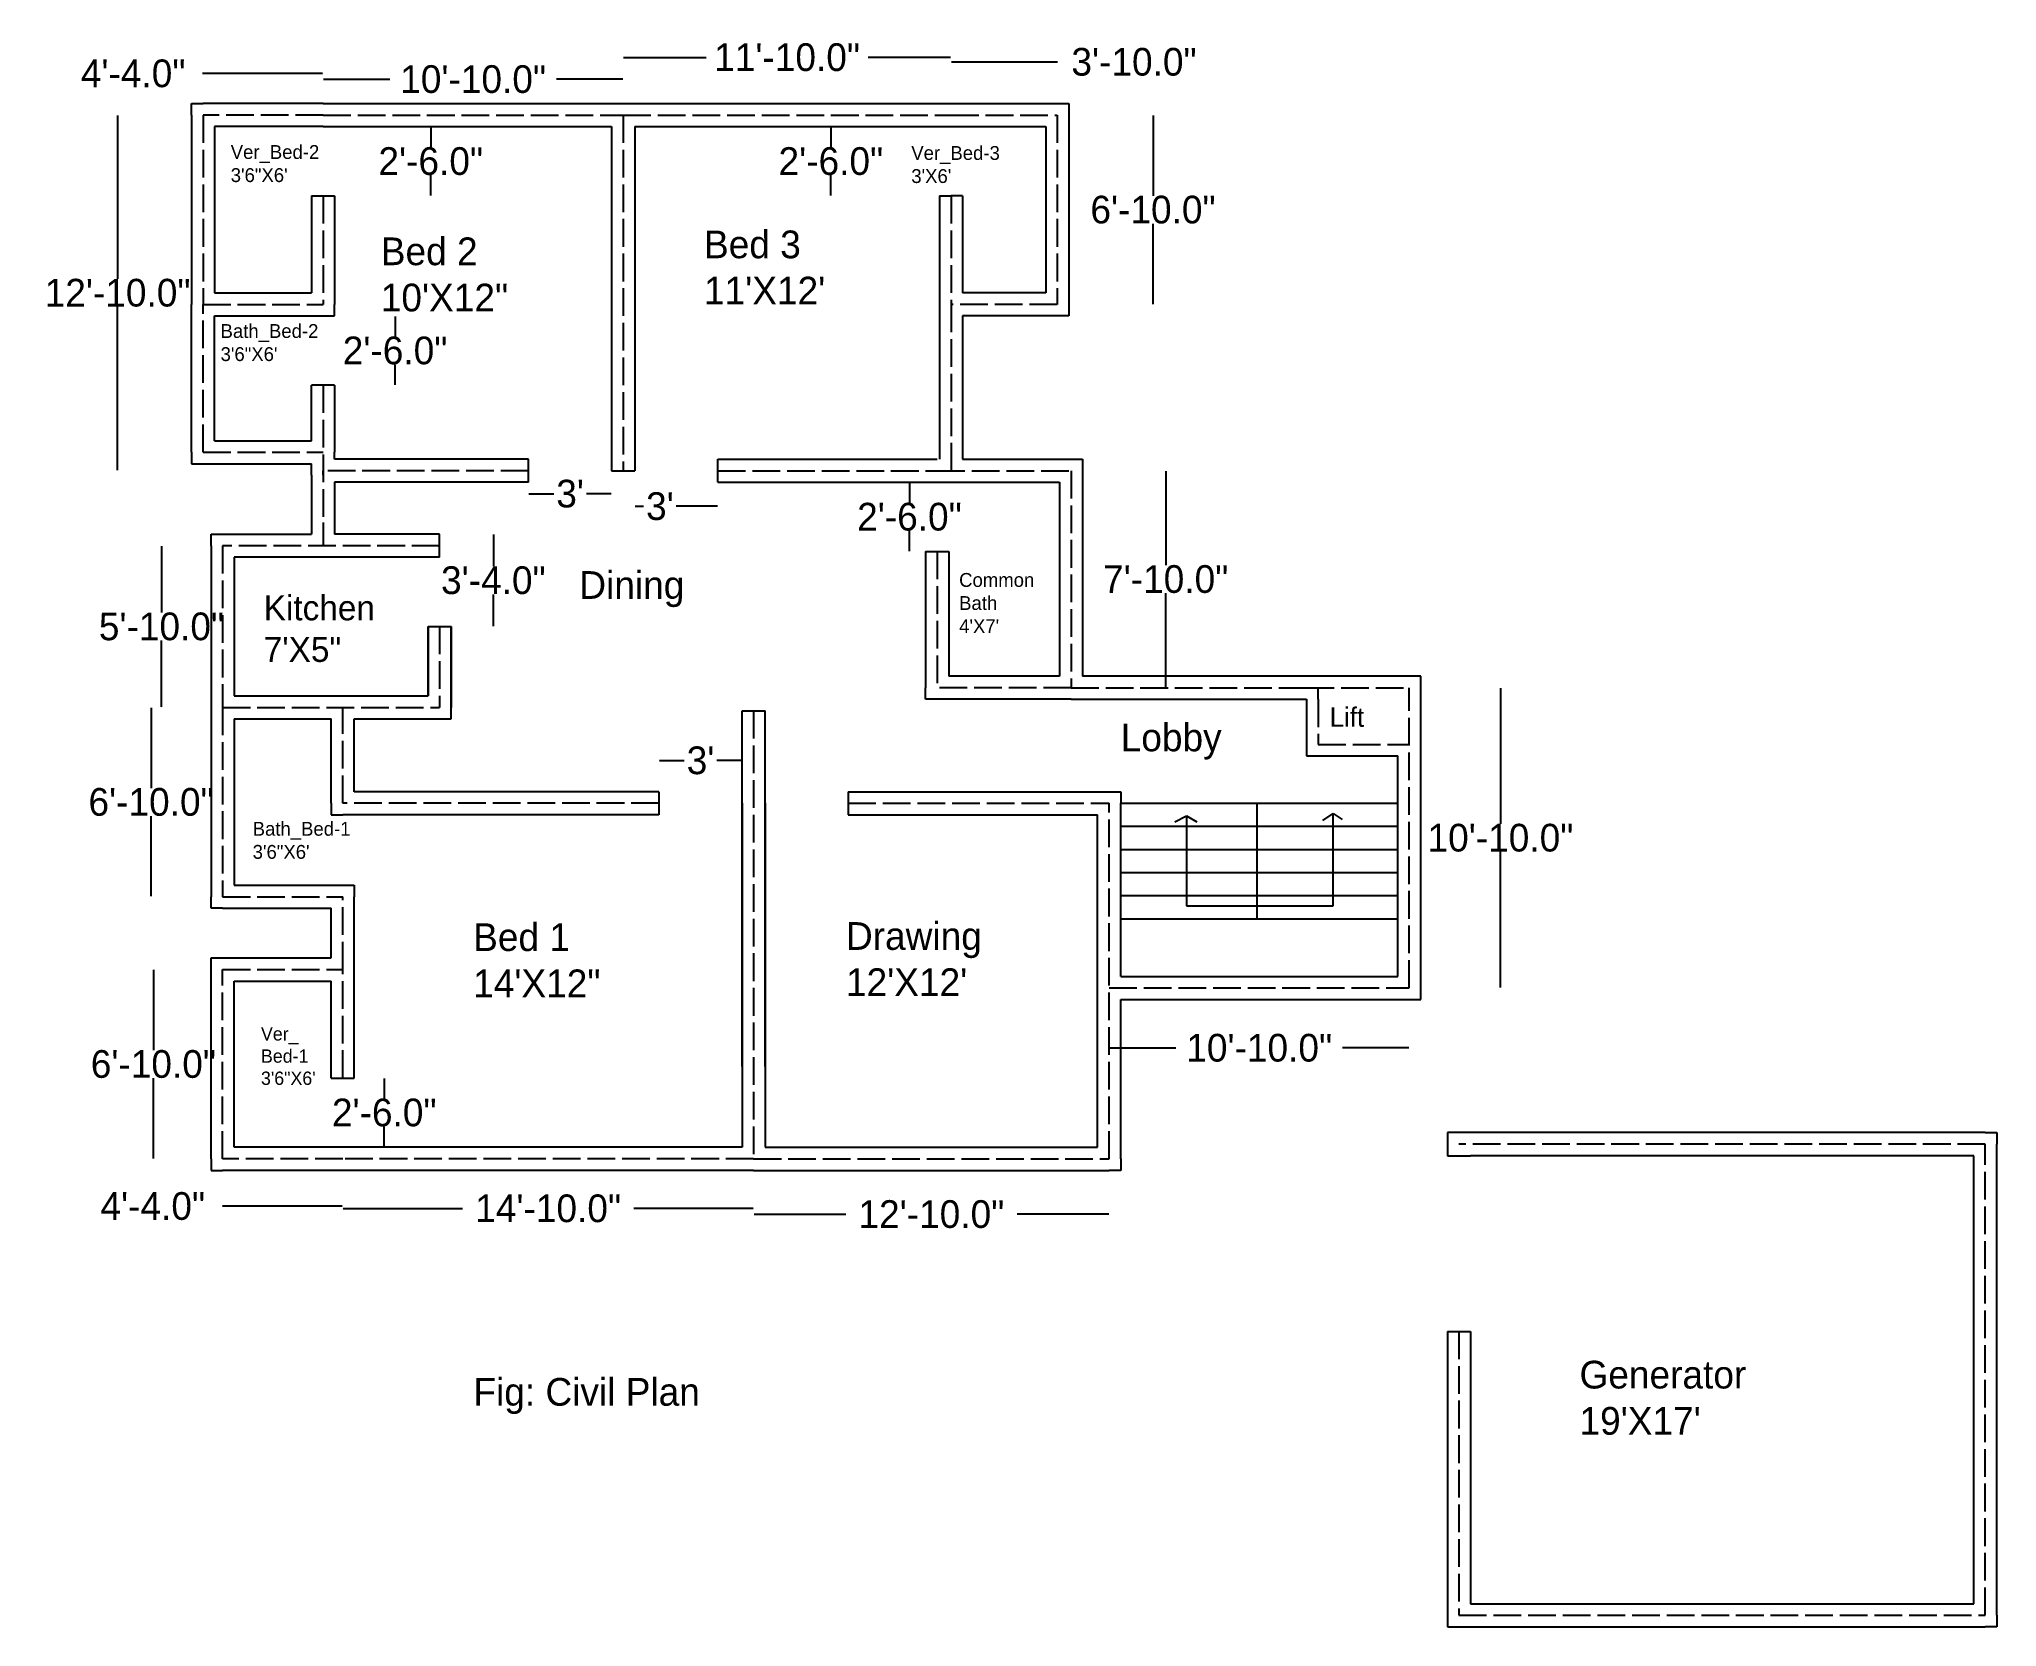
# Model space of a CAD drawing. Header units: inches. Extents: x 2005 to 8881, y -1786 to -220.
# Drawn here: x 2005 to 2853, y -964 to -276 of the extents above; entities that cross this region are included whole.
import ezdxf

# ---------------------------------------------------------------- set-up
doc = ezdxf.new("R2010")
doc.units = ezdxf.units.IN
doc.header["$MEASUREMENT"] = 0
doc.linetypes.add('ACAD_ISO02W100', pattern=[15, 12, -3])
doc.dimstyles.get("Standard").update_dxf_attribs({"dimtxt": 12, "dimasz": 0.18, "dimexe": 0.18, "dimexo": 0.0625, "dimgap": 0.09, "dimtad": 0, "dimtih": 1, "dimtoh": 1, "dimdec": 1, "dimzin": 0, "dimdsep": 46, "dimlunit": 3, "dimtxsty": 'Standard', "dimcen": 0.09, "dimse1": 1, "dimse2": 1, "dimadec": 0, "dimazin": 0, "dimtfac": 1, "dimtdec": 1, "dimtofl": 0, "dimtmove": 0, "dimatfit": 3, "dimfxl": 1, "dimtolj": 1, "dimtzin": 0, "dimarcsym": 0})

msp = doc.modelspace()

# ---------------------------------------------------------------- texts
at = {"attachment_point": 1}
for s, insert, char_height, width in [('Ver_Bed-2\\P3\'6"X6\'', (2088, -322), 6, 78.8943), ("Ver_Bed-3\\P3'X6'", (2382.79, -322.41), 6, 78.8943), ('Bed 2\\P10\'X12"', (2153, -362), 12, 78.8943), ("Bed 3\\P11'X12'", (2293, -359), 12, 78.8943), ('Bath_Bed-2\\P3\'6"X6\'', (2083.6, -399.51), 6, 78.8943), ('Dining', (2239, -506.5), 12, 78.8943), ("Common\\PBath\\P4'X7'", (2403.52, -507.31), 6, 78.8943), ('Kitchen\\P7\'X5"', (2102.29, -517), 10.8, 78.8943), ('Lift', (2564, -565.5), 8.4, 78.8943), ('Lobby', (2473.5, -572.5), 12, 78.8943), ('Bath_Bed-1\\P3\'6"X6\'', (2097.5, -615.07), 6, 78.8943), ('Bed 1\\P14\'X12"', (2193, -659), 12, 78.8943), ("Drawing\\P12'X12'", (2354.5, -658.5), 12, 78.8943), ('Ver_\\PBed-1\\P3\'6"X6\'', (2101.1, -704), 5.76, 78.8943), ('Fig: Civil Plan', (2193.12, -855.91), 12, 278.8942), ("Generator\\P19'X17'", (2672.23, -848.45), 12, 278.8942)]:
    msp.add_mtext(s, dxfattribs=dict(at, insert=insert, char_height=char_height, width=width))

# ---------------------------------------------------------------- blocks, each defined once
blk = doc.blocks.new('*D1')
at = {"color": 0, "lineweight": -2}
for p, q in [((2128.18, -293.5), (2156.91, -293.5)), ((2257.82, -293.5), (2229.09, -293.5))]:
    blk.add_line(p, q, dxfattribs=at)
at = {"color": 0}
for points in [[(2128.18, -293.47), (2128.18, -293.53), (2128, -293.5)], [(2257.82, -293.47), (2257.82, -293.53), (2258, -293.5)]]:
    blk.add_solid(points, dxfattribs=at)
at = {"layer": 'Defpoints', "color": 0}
for p in [(2258, -293.5), (2128, -309), (2258, -309)]:
    blk.add_point(p, dxfattribs=at)
at = {"color": 0, "insert": (2193, -293.5), "char_height": 12, "attachment_point": 5}
blk.add_mtext('\\A1;10\'-10.0"', dxfattribs=at)
blk = doc.blocks.new('*D2')
at = {"color": 0, "lineweight": -2}
for p, q in [((2638, -557.18), (2638, -615.91)), ((2638, -686.82), (2638, -628.09))]:
    blk.add_line(p, q, dxfattribs=at)
at = {"color": 0}
for points in [[(2637.97, -557.18), (2638.03, -557.18), (2638, -557)], [(2637.97, -686.82), (2638.03, -686.82), (2638, -687)]]:
    blk.add_solid(points, dxfattribs=at)
at = {"layer": 'Defpoints', "color": 0}
for p in [(2598.5, -557), (2598.5, -687), (2638, -687)]:
    blk.add_point(p, dxfattribs=at)
at = {"color": 0, "insert": (2638, -622), "char_height": 12, "attachment_point": 5}
blk.add_mtext('\\A1;10\'-10.0"', dxfattribs=at)
blk = doc.blocks.new('*D3')
at = {"color": 0, "lineweight": -2}
for p, q in [((2314.68, -785), (2354.41, -785)), ((2468.32, -785), (2428.59, -785))]:
    blk.add_line(p, q, dxfattribs=at)
at = {"color": 0}
for points in [[(2314.68, -784.97), (2314.68, -785.03), (2314.5, -785)], [(2468.32, -784.97), (2468.32, -785.03), (2468.5, -785)]]:
    blk.add_solid(points, dxfattribs=at)
at = {"layer": 'Defpoints', "color": 0}
for p in [(2314.5, -761), (2468.5, -761), (2314.5, -785)]:
    blk.add_point(p, dxfattribs=at)
at = {"color": 0, "insert": (2391.5, -785), "char_height": 12, "attachment_point": 5}
blk.add_mtext('\\A1;12\'-10.0"', dxfattribs=at)
blk = doc.blocks.new('*D4')
at = {"color": 0, "lineweight": -2}
for p, q in [((2382, -468.18), (2382, -476.91)), ((2382, -497.82), (2382, -489.09))]:
    blk.add_line(p, q, dxfattribs=at)
at = {"color": 0}
for points in [[(2381.97, -468.18), (2382.03, -468.18), (2382, -468)], [(2381.97, -497.82), (2382.03, -497.82), (2382, -498)]]:
    blk.add_solid(points, dxfattribs=at)
at = {"layer": 'Defpoints', "color": 0}
for p in [(2382, -468), (2394, -468), (2394, -498)]:
    blk.add_point(p, dxfattribs=at)
at = {"color": 0, "insert": (2382, -483), "char_height": 12, "attachment_point": 5}
blk.add_mtext('\\A1;2\'-6.0"', dxfattribs=at)
blk = doc.blocks.new('*D5')
at = {"color": 0, "lineweight": -2}
for p, q in [((2258.18, -284), (2293.91, -284)), ((2399.82, -284), (2364.09, -284))]:
    blk.add_line(p, q, dxfattribs=at)
at = {"color": 0}
for points in [[(2258.18, -283.97), (2258.18, -284.03), (2258, -284)], [(2399.82, -283.97), (2399.82, -284.03), (2400, -284)]]:
    blk.add_solid(points, dxfattribs=at)
at = {"layer": 'Defpoints', "color": 0}
for p in [(2400, -284), (2258, -304), (2400, -314)]:
    blk.add_point(p, dxfattribs=at)
at = {"color": 0, "insert": (2329, -284), "char_height": 12, "attachment_point": 5}
blk.add_mtext('\\A1;11\'-10.0"', dxfattribs=at)
blk = doc.blocks.new('*D6')
at = {"color": 0, "lineweight": -2}
for p, q in [((2400.18, -286), (2445.82, -286)), ((2446, -286), (2446.18, -286))]:
    blk.add_line(p, q, dxfattribs=at)
at = {"color": 0}
for points in [[(2400.18, -285.97), (2400.18, -286.03), (2400, -286)], [(2445.82, -285.97), (2445.82, -286.03), (2446, -286)]]:
    blk.add_solid(points, dxfattribs=at)
at = {"layer": 'Defpoints', "color": 0}
for p in [(2446, -286), (2400, -309), (2446, -309)]:
    blk.add_point(p, dxfattribs=at)
at = {"color": 0, "insert": (2479.27, -286), "char_height": 12, "attachment_point": 5}
blk.add_mtext('\\A1;3\'-10.0"', dxfattribs=at)
blk = doc.blocks.new('*D7')
at = {"color": 0, "lineweight": -2}
for p, q in [((2487.5, -309.18), (2487.5, -343.91)), ((2487.5, -390.82), (2487.5, -356.09))]:
    blk.add_line(p, q, dxfattribs=at)
at = {"color": 0}
for points in [[(2487.47, -309.18), (2487.53, -309.18), (2487.5, -309)], [(2487.47, -390.82), (2487.53, -390.82), (2487.5, -391)]]:
    blk.add_solid(points, dxfattribs=at)
at = {"layer": 'Defpoints', "color": 0}
for p in [(2446, -309), (2446, -391), (2487.5, -391)]:
    blk.add_point(p, dxfattribs=at)
at = {"color": 0, "insert": (2487.5, -350), "char_height": 12, "attachment_point": 5}
blk.add_mtext('\\A1;6\'-10.0"', dxfattribs=at)
blk = doc.blocks.new('*D8')
at = {"color": 0, "lineweight": -2}
for p, q in [((2493, -463.18), (2493, -503.91)), ((2493, -556.82), (2493, -516.09))]:
    blk.add_line(p, q, dxfattribs=at)
at = {"color": 0}
for points in [[(2492.97, -463.18), (2493.03, -463.18), (2493, -463)], [(2492.97, -556.82), (2493.03, -556.82), (2493, -557)]]:
    blk.add_solid(points, dxfattribs=at)
at = {"layer": 'Defpoints', "color": 0}
for p in [(2452, -463), (2452, -557), (2493, -557)]:
    blk.add_point(p, dxfattribs=at)
at = {"color": 0, "insert": (2493, -510), "char_height": 12, "attachment_point": 5}
blk.add_mtext('\\A1;7\'-10.0"', dxfattribs=at)
blk = doc.blocks.new('*D9')
at = {"color": 0, "lineweight": -2}
for p, q in [((2136.68, -782.5), (2188.41, -782.5)), ((2314.32, -782.5), (2262.59, -782.5))]:
    blk.add_line(p, q, dxfattribs=at)
at = {"color": 0}
for points in [[(2136.68, -782.47), (2136.68, -782.53), (2136.5, -782.5)], [(2314.32, -782.47), (2314.32, -782.53), (2314.5, -782.5)]]:
    blk.add_solid(points, dxfattribs=at)
at = {"layer": 'Defpoints', "color": 0}
for p in [(2136.5, -761), (2314.5, -761), (2136.5, -782.5)]:
    blk.add_point(p, dxfattribs=at)
at = {"color": 0, "insert": (2225.5, -782.5), "char_height": 12, "attachment_point": 5}
blk.add_mtext('\\A1;14\'-10.0"', dxfattribs=at)
blk = doc.blocks.new('*D10')
at = {"color": 0, "lineweight": -2}
for p, q in [((2084.5, -781.5), (2084.32, -781.5)), ((2136.32, -781.5), (2084.68, -781.5))]:
    blk.add_line(p, q, dxfattribs=at)
at = {"color": 0}
for points in [[(2084.68, -781.47), (2084.68, -781.53), (2084.5, -781.5)], [(2136.32, -781.47), (2136.32, -781.53), (2136.5, -781.5)]]:
    blk.add_solid(points, dxfattribs=at)
at = {"layer": 'Defpoints', "color": 0}
for p in [(2084.5, -761), (2136.5, -761), (2084.5, -781.5)]:
    blk.add_point(p, dxfattribs=at)
at = {"color": 0, "insert": (2054.23, -781.5), "char_height": 12, "attachment_point": 5}
blk.add_mtext('\\A1;4\'-4.0"', dxfattribs=at)
blk = doc.blocks.new('*D11')
at = {"color": 0, "lineweight": -2}
for p, q in [((2054.5, -679.18), (2054.5, -713.91)), ((2054.5, -760.82), (2054.5, -726.09))]:
    blk.add_line(p, q, dxfattribs=at)
at = {"color": 0}
for points in [[(2054.47, -679.18), (2054.53, -679.18), (2054.5, -679)], [(2054.47, -760.82), (2054.53, -760.82), (2054.5, -761)]]:
    blk.add_solid(points, dxfattribs=at)
at = {"layer": 'Defpoints', "color": 0}
for p in [(2054.5, -679), (2084.5, -679), (2084.5, -761)]:
    blk.add_point(p, dxfattribs=at)
at = {"color": 0, "insert": (2054.5, -720), "char_height": 12, "attachment_point": 5}
blk.add_mtext('\\A1;6\'-10.0"', dxfattribs=at)
blk = doc.blocks.new('*D12')
at = {"color": 0, "lineweight": -2}
for p, q in [((2053.5, -565.68), (2053.5, -600.41)), ((2053.5, -647.32), (2053.5, -612.59))]:
    blk.add_line(p, q, dxfattribs=at)
at = {"color": 0}
for points in [[(2053.47, -565.68), (2053.53, -565.68), (2053.5, -565.5)], [(2053.47, -647.32), (2053.53, -647.32), (2053.5, -647.5)]]:
    blk.add_solid(points, dxfattribs=at)
at = {"layer": 'Defpoints', "color": 0}
for p in [(2053.5, -565.5), (2084.5, -565.5), (2084.5, -647.5)]:
    blk.add_point(p, dxfattribs=at)
at = {"color": 0, "insert": (2053.5, -606.5), "char_height": 12, "attachment_point": 5}
blk.add_mtext('\\A1;6\'-10.0"', dxfattribs=at)
blk = doc.blocks.new('*D13')
at = {"color": 0, "lineweight": -2}
for p, q in [((2058, -495.68), (2058, -524.41)), ((2058, -565.32), (2058, -536.59))]:
    blk.add_line(p, q, dxfattribs=at)
at = {"color": 0}
for points in [[(2057.97, -495.68), (2058.03, -495.68), (2058, -495.5)], [(2057.97, -565.32), (2058.03, -565.32), (2058, -565.5)]]:
    blk.add_solid(points, dxfattribs=at)
at = {"layer": 'Defpoints', "color": 0}
for p in [(2058, -495.5), (2084.5, -495.5), (2084.5, -565.5)]:
    blk.add_point(p, dxfattribs=at)
at = {"color": 0, "insert": (2058, -530.5), "char_height": 12, "attachment_point": 5}
blk.add_mtext('\\A1;5\'-10.0"', dxfattribs=at)
blk = doc.blocks.new('*D14')
at = {"color": 0, "lineweight": -2}
for p, q in [((2039, -309.18), (2039, -379.91)), ((2039, -462.82), (2039, -392.09))]:
    blk.add_line(p, q, dxfattribs=at)
at = {"color": 0}
for points in [[(2038.97, -309.18), (2039.03, -309.18), (2039, -309)], [(2038.97, -462.82), (2039.03, -462.82), (2039, -463)]]:
    blk.add_solid(points, dxfattribs=at)
at = {"layer": 'Defpoints', "color": 0}
for p in [(2039, -309), (2128, -309), (2128, -463)]:
    blk.add_point(p, dxfattribs=at)
at = {"color": 0, "insert": (2039, -386), "char_height": 12, "attachment_point": 5}
blk.add_mtext('\\A1;12\'-10.0"', dxfattribs=at)
blk = doc.blocks.new('*D15')
at = {"color": 0, "lineweight": -2}
for p, q in [((2076, -291), (2075.82, -291)), ((2127.82, -291), (2076.18, -291))]:
    blk.add_line(p, q, dxfattribs=at)
at = {"color": 0}
for points in [[(2076.18, -290.97), (2076.18, -291.03), (2076, -291)], [(2127.82, -290.97), (2127.82, -291.03), (2128, -291)]]:
    blk.add_solid(points, dxfattribs=at)
at = {"layer": 'Defpoints', "color": 0}
for p in [(2076, -291), (2076, -309), (2128, -309)]:
    blk.add_point(p, dxfattribs=at)
at = {"color": 0, "insert": (2045.73, -291), "char_height": 12, "attachment_point": 5}
blk.add_mtext('\\A1;4\'-4.0"', dxfattribs=at)
blk = doc.blocks.new('*D16')
at = {"color": 0, "lineweight": -2}
for p, q in [((2217.18, -473), (2227.91, -473)), ((2252.82, -473), (2242.09, -473))]:
    blk.add_line(p, q, dxfattribs=at)
at = {"color": 0}
for points in [[(2217.18, -472.97), (2217.18, -473.03), (2217, -473)], [(2252.82, -472.97), (2252.82, -473.03), (2253, -473)]]:
    blk.add_solid(points, dxfattribs=at)
at = {"layer": 'Defpoints', "color": 0}
for p in [(2217, -463), (2253, -463), (2253, -473)]:
    blk.add_point(p, dxfattribs=at)
at = {"color": 0, "insert": (2235, -473), "char_height": 12, "attachment_point": 5}
blk.add_mtext("\\A1;3'", dxfattribs=at)
blk = doc.blocks.new('*D17')
at = {"color": 0, "lineweight": -2}
for p, q in [((2273.68, -588.5), (2284.41, -588.5)), ((2309.32, -588.5), (2298.59, -588.5))]:
    blk.add_line(p, q, dxfattribs=at)
at = {"color": 0}
for points in [[(2273.68, -588.47), (2273.68, -588.53), (2273.5, -588.5)], [(2309.32, -588.47), (2309.32, -588.53), (2309.5, -588.5)]]:
    blk.add_solid(points, dxfattribs=at)
at = {"layer": 'Defpoints', "color": 0}
for p in [(2309.5, -588.5), (2273.5, -607), (2309.5, -607)]:
    blk.add_point(p, dxfattribs=at)
at = {"color": 0, "insert": (2291.5, -588.5), "char_height": 12, "attachment_point": 5}
blk.add_mtext("\\A1;3'", dxfattribs=at)
blk = doc.blocks.new('*D18')
at = {"color": 0, "lineweight": -2}
for p, q in [((2154.5, -726.18), (2154.5, -734.91)), ((2154.5, -755.82), (2154.5, -747.09))]:
    blk.add_line(p, q, dxfattribs=at)
at = {"color": 0}
for points in [[(2154.47, -726.18), (2154.53, -726.18), (2154.5, -726)], [(2154.47, -755.82), (2154.53, -755.82), (2154.5, -756)]]:
    blk.add_solid(points, dxfattribs=at)
at = {"layer": 'Defpoints', "color": 0}
for p in [(2136.5, -726), (2136.5, -756), (2154.5, -756)]:
    blk.add_point(p, dxfattribs=at)
at = {"color": 0, "insert": (2154.5, -741), "char_height": 12, "attachment_point": 5}
blk.add_mtext('\\A1;2\'-6.0"', dxfattribs=at)
blk = doc.blocks.new('*D32')
at = {"color": 0, "lineweight": -2}
for p, q in [((2263.18, -478.42), (2266.82, -478.42)), ((2298.82, -478.42), (2281, -478.42))]:
    blk.add_line(p, q, dxfattribs=at)
at = {"color": 0}
for points in [[(2263.18, -478.39), (2263.18, -478.45), (2263, -478.42)], [(2298.82, -478.39), (2298.82, -478.45), (2299, -478.42)]]:
    blk.add_solid(points, dxfattribs=at)
at = {"layer": 'Defpoints', "color": 0}
for p in [(2263, -463), (2299, -463), (2299, -478.42)]:
    blk.add_point(p, dxfattribs=at)
at = {"color": 0, "insert": (2273.91, -478.42), "char_height": 12, "attachment_point": 5}
blk.add_mtext("\\A1;3'", dxfattribs=at)
blk = doc.blocks.new('*D33')
at = {"color": 0, "lineweight": -2}
for p, q in [((2174.64, -314.18), (2174.64, -322.91)), ((2174.64, -343.82), (2174.64, -335.09))]:
    blk.add_line(p, q, dxfattribs=at)
at = {"color": 0}
for points in [[(2174.61, -314.18), (2174.67, -314.18), (2174.64, -314)], [(2174.61, -343.82), (2174.67, -343.82), (2174.64, -344)]]:
    blk.add_solid(points, dxfattribs=at)
at = {"layer": 'Defpoints', "color": 0}
for p in [(2133, -314), (2128, -344), (2174.64, -344)]:
    blk.add_point(p, dxfattribs=at)
at = {"color": 0, "insert": (2174.64, -329), "char_height": 12, "attachment_point": 5}
blk.add_mtext('\\A1;2\'-6.0"', dxfattribs=at)
blk = doc.blocks.new('*D34')
at = {"color": 0, "lineweight": -2}
for p, q in [((2159.19, -396.18), (2159.19, -404.91)), ((2159.19, -425.82), (2159.19, -417.09))]:
    blk.add_line(p, q, dxfattribs=at)
at = {"color": 0}
for points in [[(2159.16, -396.18), (2159.22, -396.18), (2159.19, -396)], [(2159.16, -425.82), (2159.22, -425.82), (2159.19, -426)]]:
    blk.add_solid(points, dxfattribs=at)
at = {"layer": 'Defpoints', "color": 0}
for p in [(2133, -396), (2133, -426), (2159.19, -426)]:
    blk.add_point(p, dxfattribs=at)
at = {"color": 0, "insert": (2159.19, -411), "char_height": 12, "attachment_point": 5}
blk.add_mtext('\\A1;2\'-6.0"', dxfattribs=at)
blk = doc.blocks.new('*D35')
at = {"color": 0, "lineweight": -2}
for p, q in [((2347.95, -314.18), (2347.95, -322.91)), ((2347.95, -343.82), (2347.95, -335.09))]:
    blk.add_line(p, q, dxfattribs=at)
at = {"color": 0}
for points in [[(2347.92, -314.18), (2347.98, -314.18), (2347.95, -314)], [(2347.92, -343.82), (2347.98, -343.82), (2347.95, -344)]]:
    blk.add_solid(points, dxfattribs=at)
at = {"layer": 'Defpoints', "color": 0}
for p in [(2400, -314), (2347.95, -344), (2400, -344)]:
    blk.add_point(p, dxfattribs=at)
at = {"color": 0, "insert": (2347.95, -329), "char_height": 12, "attachment_point": 5}
blk.add_mtext('\\A1;2\'-6.0"', dxfattribs=at)
blk = doc.blocks.new('*D39')
at = {"color": 0, "lineweight": -2}
for p, q in [((2201.76, -490.68), (2201.76, -504.41)), ((2201.76, -530.32), (2201.76, -516.59))]:
    blk.add_line(p, q, dxfattribs=at)
at = {"color": 0}
for points in [[(2201.73, -490.68), (2201.79, -490.68), (2201.76, -490.5)], [(2201.73, -530.32), (2201.79, -530.32), (2201.76, -530.5)]]:
    blk.add_solid(points, dxfattribs=at)
at = {"layer": 'Defpoints', "color": 0}
for p in [(2178.5, -490.5), (2178.5, -530.5), (2201.76, -530.5)]:
    blk.add_point(p, dxfattribs=at)
at = {"color": 0, "insert": (2201.76, -510.5), "char_height": 12, "attachment_point": 5}
blk.add_mtext('\\A1;3\'-4.0"', dxfattribs=at)
blk = doc.blocks.new('*D43')
at = {"color": 0, "lineweight": -2}
for p, q in [((2468.68, -712.97), (2497.41, -712.97)), ((2598.32, -712.97), (2569.59, -712.97))]:
    blk.add_line(p, q, dxfattribs=at)
at = {"color": 0}
for points in [[(2468.68, -712.94), (2468.68, -713), (2468.5, -712.97)], [(2598.32, -712.94), (2598.32, -713), (2598.5, -712.97)]]:
    blk.add_solid(points, dxfattribs=at)
at = {"layer": 'Defpoints', "color": 0}
for p in [(2468.5, -687), (2598.5, -687), (2598.5, -712.97)]:
    blk.add_point(p, dxfattribs=at)
at = {"color": 0, "insert": (2533.5, -712.97), "char_height": 12, "attachment_point": 5}
blk.add_mtext('\\A1;10\'-10.0"', dxfattribs=at)

# ---------------------------------------------------------------- dimensions: what is measured, and where the dimension line sits
for base, p1, p2, picture, middle in [((2400, -284), (2258, -304), (2400, -314), '*D5', (2329, -284)), ((2446, -286), (2400, -309), (2446, -309), '*D6', (2479.27, -286)), ((2076, -291), (2128, -309), (2076, -309), '*D15', (2045.73, -291)), ((2258, -293.5), (2128, -309), (2258, -309), '*D1', (2193, -293.5)), ((2309.5, -588.5), (2273.5, -607), (2309.5, -607), '*D17', (2291.5, -588.5)), ((2598.5, -712.97), (2468.5, -687), (2598.5, -687), '*D43', (2533.5, -712.97)), ((2084.5, -781.5), (2136.5, -761), (2084.5, -761), '*D10', (2054.23, -781.5)), ((2314.5, -785), (2468.5, -761), (2314.5, -761), '*D3', (2391.5, -785))]:
    dim = msp.add_linear_dim(base=base, p1=p1, p2=p2, dimstyle='Standard')
    dim.commit()
    dim.dimension.update_dxf_attribs({"geometry": picture, "text_midpoint": middle})
for base, p1, p2, picture, middle in [((2039, -309), (2128, -463), (2128, -309), '*D14', (2039, -386)), ((2487.5, -391), (2446, -309), (2446, -391), '*D7', (2487.5, -350)), ((2174.64, -344), (2133, -314), (2128, -344), '*D33', (2174.64, -329)), ((2347.95, -344), (2400, -314), (2400, -344), '*D35', (2347.95, -329)), ((2159.19, -426), (2133, -396), (2133, -426), '*D34', (2159.19, -411)), ((2493, -557), (2452, -463), (2452, -557), '*D8', (2493, -510)), ((2382, -468), (2394, -498), (2394, -468), '*D4', (2382, -483)), ((2201.76, -530.5), (2178.5, -490.5), (2178.5, -530.5), '*D39', (2201.76, -510.5)), ((2058, -495.5), (2084.5, -565.5), (2084.5, -495.5), '*D13', (2058, -530.5)), ((2638, -687), (2598.5, -557), (2598.5, -687), '*D2', (2638, -622)), ((2053.5, -565.5), (2084.5, -647.5), (2084.5, -565.5), '*D12', (2053.5, -606.5)), ((2054.5, -679), (2084.5, -761), (2084.5, -679), '*D11', (2054.5, -720)), ((2154.5, -756), (2136.5, -726), (2136.5, -756), '*D18', (2154.5, -741))]:
    dim = msp.add_linear_dim(base=base, p1=p1, p2=p2, angle=90, dimstyle='Standard')
    dim.commit()
    dim.dimension.update_dxf_attribs({"geometry": picture, "text_midpoint": middle})
for base, p1, p2, picture, middle in [((2253, -473), (2217, -463), (2253, -463), '*D16', (2235, -473)), ((2299, -478.42), (2263, -463), (2299, -463), '*D32', (2273.91, -478.42))]:
    dim = msp.add_linear_dim(base=base, p1=p1, p2=p2, dimstyle='Standard')
    dim.commit()
    dim.dimension.update_dxf_attribs({"geometry": picture, "text_midpoint": middle, "dimtype": 160})
dim = msp.add_aligned_dim(p1=(2314.5, -761), p2=(2136.5, -761), distance=21.5, dimstyle='Standard')
dim.commit()
dim.dimension.update_dxf_attribs({"geometry": '*D9', "text_midpoint": (2225.5, -782.5)})

# ---------------------------------------------------------------- linework, layer by layer
for p, q in [((2071, -309), (2071, -304)), ((2071, -304), (2076, -304)), ((2128, -304), (2076, -304)), ((2128, -304), (2258, -304)), ((2258, -304), (2310, -304)), ((2258, -304), (2310, -304)), ((2258, -304), (2310, -304)), ((2258, -304), (2400, -304)), ((2400, -304), (2446, -304)), ((2446, -304), (2451, -304)), ((2451, -304), (2451, -309)), ((2071, -309), (2071, -391)), ((2071, -309), (2071, -309)), ((2451, -309), (2451, -391)), ((2451, -309), (2451, -309)), ((2128, -314), (2081, -314)), ((2081, -314), (2081, -386)), ((2128, -314), (2253, -314)), ((2133, -314), (2253, -314)), ((2253, -314), (2253, -463)), ((2263, -314), (2305, -314)), ((2263, -314), (2263, -463)), ((2263, -314), (2400, -314)), ((2315, -314), (2441, -314)), ((2441, -314), (2441, -386)), ((2123, -344), (2123, -386)), ((2123, -344), (2133, -344)), ((2133, -344), (2133, -391)), ((2133, -344), (2133, -391)), ((2395, -344), (2395, -391)), ((2395, -344), (2400, -344)), ((2405, -344), (2400, -344)), ((2405, -344), (2405, -386)), ((2081, -386), (2123, -386)), ((2441, -386), (2405, -386)), ((2071, -455), (2071, -391)), ((2071, -455), (2071, -391)), ((2081, -396), (2128, -396)), ((2081, -450), (2081, -396)), ((2128, -396), (2133, -396)), ((2133, -396), (2133, -391)), ((2395, -391), (2395, -458)), ((2405, -396), (2405, -458)), ((2446, -396), (2405, -396)), ((2446, -396), (2405, -396)), ((2451, -396), (2446, -396)), ((2451, -391), (2451, -396)), ((2123, -450), (2123, -426)), ((2133, -426), (2123, -426)), ((2133, -426), (2133, -455)), ((2071, -455), (2071, -460)), ((2081, -450), (2123, -450)), ((2133, -458), (2133, -455)), ((2071, -460), (2076, -460)), ((2076, -460), (2123, -460)), ((2123, -465), (2123, -460)), ((2123, -465), (2123, -482)), ((2128, -465), (2128, -463)), ((2217, -458), (2133, -458)), ((2217, -468), (2217, -458)), ((2253, -463), (2263, -463)), ((2299, -458), (2394, -458)), ((2299, -468), (2299, -458)), ((2405, -458), (2452, -458)), ((2452, -458), (2457, -458)), ((2457, -458), (2457, -463)), ((2457, -463), (2457, -552)), ((2133, -468), (2133, -482)), ((2217, -468), (2133, -468)), ((2299, -468), (2394, -468)), ((2394, -468), (2447, -468)), ((2447, -468), (2447, -552)), ((2123, -482), (2123, -490.5)), ((2133, -482), (2133, -490.5)), ((2079.5, -495.5), (2079.5, -490.5)), ((2079.5, -490.5), (2089.5, -490.5)), ((2089.5, -490.5), (2123, -490.5)), ((2178.5, -490.5), (2133, -490.5)), ((2178.5, -500.5), (2178.5, -490.5)), ((2079.5, -495.5), (2079.5, -565.5)), ((2389, -498), (2389, -557)), ((2389, -498), (2399, -498)), ((2399, -498), (2399, -552)), ((2399, -498), (2399, -552)), ((2178.5, -500.5), (2089.5, -500.5)), ((2089.5, -500.5), (2089.5, -560.5)), ((2173.5, -530.5), (2173.5, -560.5)), ((2173.5, -560.5), (2173.5, -530.5)), ((2173.5, -530.5), (2183.5, -530.5)), ((2183.5, -530.5), (2183.5, -565.5)), ((2183.5, -565.5), (2183.5, -530.5)), ((2389, -562), (2389, -557)), ((2447, -552), (2399, -552)), ((2598.5, -552), (2457, -552)), ((2559, -562), (2559, -557)), ((2603.5, -552), (2598.5, -552)), ((2603.5, -557), (2603.5, -552)), ((2603.5, -687), (2603.5, -557)), ((2079.5, -565.5), (2079.5, -647.5)), ((2089.5, -560.5), (2173.5, -560.5)), ((2183.5, -570.5), (2183.5, -565.5)), ((2309.5, -567), (2319.5, -567)), ((2309.5, -721), (2309.5, -567)), ((2319.5, -721), (2319.5, -567)), ((2394, -562), (2389, -562)), ((2452, -562), (2394, -562)), ((2452, -562), (2549, -562)), ((2549, -562), (2554, -562)), ((2554, -562), (2554, -586.5)), ((2089.5, -570.5), (2089.5, -642.5)), ((2089.5, -570.5), (2131.5, -570.5)), ((2131.5, -607), (2131.5, -570.5)), ((2141.5, -570.5), (2178.5, -570.5)), ((2141.5, -602), (2141.5, -570.5)), ((2178.5, -570.5), (2178.5, -570.5)), ((2178.5, -570.5), (2178.5, -570.5)), ((2178.5, -570.5), (2183.5, -570.5)), ((2554, -586.5), (2593.5, -586.5)), ((2593.5, -682), (2593.5, -586.5)), ((2273.5, -602), (2141.5, -602)), ((2273.5, -602), (2273.5, -612)), ((2355.5, -602), (2468.5, -602)), ((2355.5, -602), (2355.5, -612)), ((2468.5, -602), (2473.5, -602)), ((2473.5, -602), (2473.5, -607)), ((2131.5, -607), (2131.5, -612)), ((2309.5, -607), (2309.5, -756)), ((2319.5, -607), (2319.5, -756)), ((2473.5, -682), (2473.5, -607)), ((2473.5, -607), (2593.5, -607)), ((2532.5, -607), (2532.5, -657)), ((2131.5, -612), (2136.5, -612)), ((2273.5, -612), (2136.5, -612)), ((2355.5, -612), (2463.5, -612)), ((2463.5, -756), (2463.5, -612)), ((2473.5, -617), (2593.5, -617)), ((2497, -615), (2502, -612.5)), ((2502, -612.5), (2502, -651.5)), ((2502, -612.5), (2506.5, -615)), ((2561, -614.5), (2565.5, -611.5)), ((2565.5, -651.5), (2565.5, -611.5)), ((2565.5, -611.5), (2569.5, -614)), ((2473.5, -627), (2593.5, -627)), ((2089.5, -642.5), (2136.5, -642.5)), ((2136.5, -642.5), (2141.5, -642.5)), ((2141.5, -642.5), (2141.5, -647.5)), ((2473.5, -637), (2593.5, -637)), ((2079.5, -647.5), (2079.5, -647.5)), ((2079.5, -652.5), (2079.5, -647.5)), ((2084.5, -652.5), (2079.5, -652.5)), ((2084.5, -652.5), (2131.5, -652.5)), ((2131.5, -674), (2131.5, -652.5)), ((2141.5, -679), (2141.5, -647.5)), ((2473.5, -647), (2593.5, -647)), ((2502, -651.5), (2565.5, -651.5)), ((2473.5, -657), (2593.5, -657)), ((2079.5, -679), (2079.5, -674)), ((2079.5, -674), (2084.5, -674)), ((2084.5, -674), (2131.5, -674)), ((2079.5, -761), (2079.5, -679)), ((2089.5, -684), (2131.5, -684)), ((2089.5, -756), (2089.5, -684)), ((2131.5, -726), (2131.5, -684)), ((2141.5, -726), (2141.5, -679)), ((2473.5, -682), (2593.5, -682)), ((2473.5, -692), (2598.5, -692)), ((2473.5, -761), (2473.5, -692)), ((2598.5, -692), (2603.5, -692)), ((2603.5, -692), (2603.5, -687)), ((2131.5, -726), (2141.5, -726)), ((2620.01, -749.66), (2615.01, -749.66)), ((2615.01, -749.66), (2615.01, -754.66)), ((2848.01, -749.66), (2620.01, -749.66)), ((2848.01, -749.66), (2853.01, -749.66)), ((2853.01, -749.66), (2853.01, -754.66)), ((2853.01, -958.66), (2853.01, -754.66)), ((2079.5, -761), (2079.5, -766)), ((2136.5, -756), (2089.5, -756)), ((2309.5, -756), (2136.5, -756)), ((2319.5, -756), (2463.5, -756)), ((2473.5, -761), (2473.5, -766)), ((2843.01, -759.66), (2625.01, -759.66)), ((2843.01, -953.66), (2843.01, -759.66)), ((2079.5, -766), (2084.5, -766)), ((2136.5, -766), (2084.5, -766)), ((2314.5, -766), (2136.5, -766)), ((2314.5, -766), (2468.5, -766)), ((2473.5, -766), (2468.5, -766)), ((2615.01, -835.72), (2615.01, -958.66)), ((2625.01, -835.72), (2625.01, -953.66)), ((2625.01, -953.66), (2843.01, -953.66)), ((2625.01, -953.66), (2843.01, -953.66)), ((2615.01, -958.66), (2615.01, -963.66)), ((2615.01, -963.66), (2620.01, -963.66)), ((2620.01, -963.66), (2848.01, -963.66)), ((2853.01, -963.66), (2848.01, -963.66)), ((2853.01, -958.66), (2853.01, -963.66))]:
    msp.add_line(p, q)
at = {"linetype": 'ACAD_ISO02W100'}
for p, q in [((2128, -309), (2076, -309)), ((2076, -309), (2076, -391)), ((2128, -309), (2258, -309)), ((2258, -309), (2258, -463)), ((2258, -309), (2400, -309)), ((2400, -309), (2446, -309)), ((2446, -309), (2446, -391)), ((2128, -344), (2128, -391)), ((2400, -344), (2400, -391)), ((2076, -391), (2128, -391)), ((2076, -455), (2076, -391)), ((2446, -391), (2400, -391)), ((2400, -391), (2400, -463)), ((2128, -426), (2128, -485.5)), ((2076, -455), (2128, -455)), ((2217, -463), (2128, -463)), ((2299, -463), (2394, -463)), ((2394, -463), (2452, -463)), ((2452, -463), (2452, -557)), ((2128, -485.5), (2128, -495.5)), ((2178.5, -495.5), (2084.5, -495.5)), ((2084.5, -495.5), (2084.5, -565.5)), ((2394, -498), (2394, -557)), ((2178.5, -530.5), (2178.5, -565.5)), ((2452, -557), (2394, -557)), ((2452, -557), (2554, -557)), ((2554, -557), (2598.5, -557)), ((2598.5, -687), (2598.5, -557)), ((2084.5, -565.5), (2084.5, -647.5)), ((2084.5, -565.5), (2178.5, -565.5)), ((2136.5, -607), (2136.5, -565.5)), ((2314.5, -567), (2314.5, -761)), ((2559, -562), (2559, -581.5)), ((2559, -581.5), (2598.5, -581.5)), ((2273.5, -607), (2136.5, -607)), ((2355.5, -607), (2468.5, -607)), ((2468.5, -761), (2468.5, -607)), ((2084.5, -647.5), (2136.5, -647.5)), ((2136.5, -679), (2136.5, -647.5)), ((2084.5, -761), (2084.5, -679)), ((2084.5, -679), (2136.5, -679)), ((2136.5, -726), (2136.5, -679)), ((2468.5, -687), (2598.5, -687)), ((2615.01, -754.66), (2615.01, -759.66)), ((2848.01, -754.66), (2620.01, -754.66)), ((2848.01, -958.66), (2848.01, -754.66)), ((2136.5, -761), (2084.5, -761)), ((2314.5, -761), (2136.5, -761)), ((2314.5, -761), (2468.5, -761)), ((2615.01, -759.66), (2625.01, -759.66)), ((2615.01, -835.72), (2625.01, -835.72)), ((2620.01, -835.72), (2620.01, -958.66)), ((2620.01, -958.66), (2848.01, -958.66))]:
    msp.add_line(p, q, dxfattribs=at)

msp.set_redraw_order([(e.dxf.handle, doc.entitydb.next_handle()) for e in msp.query("TEXT MTEXT ATTDEF DIMENSION ARC_DIMENSION")])  # texts and dimensions are drawn at this point

doc.saveas('drawing.dxf')
